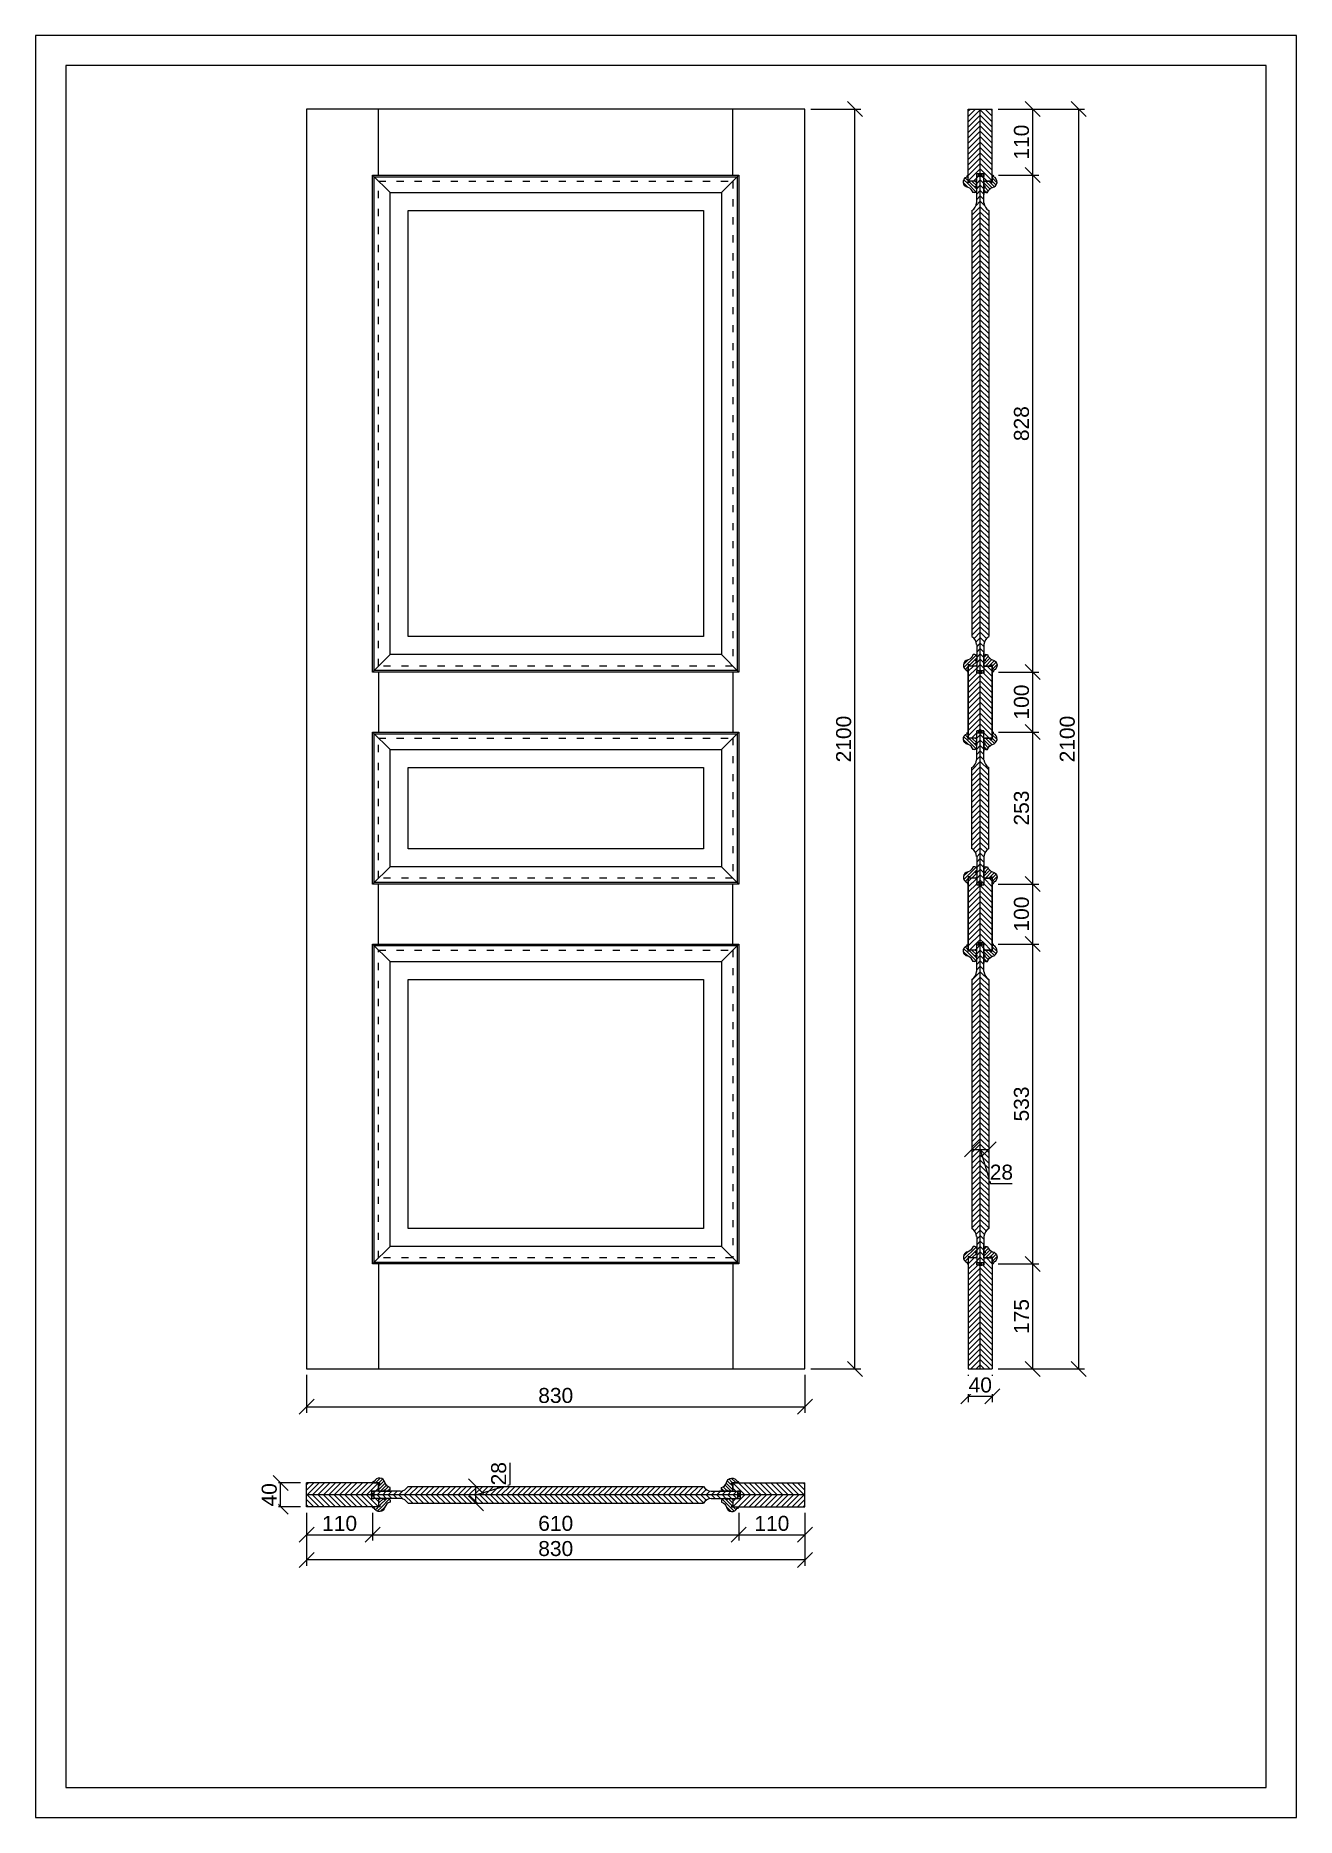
# Model space of a CAD drawing. Header units: millimetres. Extents: x 2326 to 4426, y 431 to 3401.
import ezdxf

# ---------------------------------------------------------------- set-up
doc = ezdxf.new("R2010")
doc.units = ezdxf.units.MM
doc.linetypes.add('ACAD_ISO03W100', pattern=[30, 12, -18])
for name, color, linetype, lineweight in [('图框', 7, 'Continuous', 13), ('填充', 8, 'Continuous', 5), ('标准家私', 4, 'Continuous', 20), ('标注', 2, 'Continuous', 9)]:
    doc.layers.add(name, color=color, linetype=linetype, lineweight=lineweight)
doc.styles.get("Standard").update_dxf_attribs({"font": 'arial.ttf'})
pattern_1 = [(45, (2777.82, 940.662), (-4.49013, 4.49013), [])]
pattern_2 = [(45, (13903.4305, 3490.8285), (-2.80633, 2.80633), [])]
pattern_3 = [(135, (-7517.79, 3490.8285), (2.80633, 2.80633), [])]
pattern_4 = [(315, (2777.82, 996.572), (-4.49013, -4.49013), [])]
pattern_5 = [(315, (3872.153, 3278.3954), (4.490128, 4.490128), [])]
pattern_6 = [(315, (6422.236, -7847.215), (2.80633, 2.80633), [])]
pattern_7 = [(45, (6422.236, 13355.6723), (2.80633, -2.80633), [])]
pattern_8 = [(45, (6422.236, 13002.339), (2.80633, -2.80633), [])]
pattern_9 = [(315, (6422.236, -8775.548), (2.80633, 2.80633), [])]
pattern_10 = [(315, (6422.236, -9128.8815), (2.80633, 2.80633), [])]
pattern_11 = [(45, (6422.236, 12369.0057), (2.80633, -2.80633), [])]
pattern_12 = [(225, (3927.896, 3278.3954), (-4.490128, 4.490128), [])]

# ---------------------------------------------------------------- blocks, each defined once
blk = doc.blocks.new('_Oblique')
at = {"color": 0, "linetype": 'ByBlock', "lineweight": -2}
blk.add_line((-0.5, -0.5), (0.5, 0.5), dxfattribs=at)

msp = doc.modelspace()

# ---------------------------------------------------------------- hatches: boundary and pattern name
at = {"layer": '填充'}
h = msp.add_hatch(dxfattribs=at)
h.set_pattern_fill('ANSI31', color=0, scale=2, angle=-90, style=0)
h.set_pattern_definition(pattern_12)
h.paths.add_polyline_path([(3880, 3158.4), (3880, 3278.4), (3900, 3278.4), (3900, 3170.4), (3897.5, 3170.4), (3894, 3170.4), (3894, 3158.4)])
h = msp.add_hatch(dxfattribs=at)
h.set_pattern_fill('ANSI31', color=0, scale=2, angle=-90, style=0)
h.set_pattern_definition(pattern_5)
h.paths.add_polyline_path([(3920, 3278.4), (3900, 3278.4), (3900, 3170.4), (3902.5, 3170.4), (3906, 3170.4), (3906, 3158.4), (3920, 3158.4)])
h = msp.add_hatch(dxfattribs=at)
h.set_pattern_fill('ANSI31', color=0, scale=1.25, angle=-90, style=0)
h.set_pattern_definition(pattern_6)
edge = h.paths.add_edge_path()
edge.add_line((3882, 3156.4), (3882, 3158.4))
edge.add_line((3882, 3158.4), (3892, 3158.4))
edge.add_line((3892, 3158.4), (3892, 3147.8))
edge.add_line((3892, 3147.8), (3894, 3147.8))
edge.add_line((3894, 3147.8), (3894, 3142.4))
edge.add_arc((3891, 3142.4), 3, -90, 0, ccw=False)
edge.add_line((3891, 3139.4), (3887.9, 3139.4))
edge.add_arc((3876.2, 3136.3), 12.1, 14.7506, 73.4089)
edge.add_arc((3881.4, 3157.1), 9.33, 111.5599, 259.2156, ccw=False)
edge.add_line((3877.9, 3165.8), (3877.9, 3167.1))
edge.add_arc((3879.6, 3166.6), 1.8, 96.6772, 162.9321, ccw=False)
edge.add_line((3879.4, 3168.4), (3880, 3168.4))
edge.add_line((3880, 3168.4), (3880, 3156.4))
edge.add_line((3880, 3156.4), (3882, 3156.4))
h.paths.add_polyline_path([(3894, 3149.8), (3892, 3149.8), (3892, 3158.4), (3894, 3158.4)])
h = msp.add_hatch(dxfattribs=at)
h.set_pattern_fill('ANSI31', color=0, scale=2, angle=-90, style=0)
h.set_pattern_definition(pattern_12)
h.paths.add_polyline_path([(3886, 2399.1), (3886, 3109.4, 0.244963), (3894, 3122.4), (3894, 3166.4), (3900, 3166.4), (3900, 2342.1), (3897.5, 2342.1), (3894, 2342.1), (3894, 2386.1, 0.244963)])
h = msp.add_hatch(dxfattribs=at)
h.set_pattern_fill('ANSI31', color=0, scale=2, angle=-90, style=0)
h.set_pattern_definition(pattern_5)
h.paths.add_polyline_path([(3900, 2342.1), (3902.5, 2342.1), (3906, 2342.1), (3906, 2386.1, -0.244963), (3914, 2399.1), (3914, 3109.4, -0.244963), (3906, 3122.4), (3906, 3166.4), (3900, 3166.4)])
h = msp.add_hatch(dxfattribs=at)
h.set_pattern_fill('ANSI31', color=0, scale=1.25, angle=-90, style=0)
h.set_pattern_definition(pattern_6)
edge = h.paths.add_edge_path()
edge.add_line((3918, 3156.4), (3918, 3158.4))
edge.add_line((3918, 3158.4), (3908, 3158.4))
edge.add_line((3908, 3158.4), (3908, 3147.8))
edge.add_line((3908, 3147.8), (3906, 3147.8))
edge.add_line((3906, 3147.8), (3906, 3142.4))
edge.add_arc((3909, 3142.4), 3, 180, 270)
edge.add_line((3909, 3139.4), (3912.2, 3139.4))
edge.add_arc((3923.9, 3136.3), 12.1, 106.5911, 165.2494, ccw=False)
edge.add_arc((3918.7, 3157.1), 9.33, -79.2156, 68.4401)
edge.add_line((3922.1, 3165.8), (3922.1, 3167.1))
edge.add_arc((3920.4, 3166.6), 1.8, 17.0679, 83.3228)
edge.add_line((3920.6, 3168.4), (3920, 3168.4))
edge.add_line((3920, 3168.4), (3920, 3156.4))
edge.add_line((3920, 3156.4), (3918, 3156.4))
h.paths.add_polyline_path([(3906, 3149.8), (3908, 3149.8), (3908, 3158.4), (3906, 3158.4)])
h = msp.add_hatch(dxfattribs=at)
h.set_pattern_fill('ANSI31', color=0, scale=1.25, angle=-90, style=0)
h.set_pattern_definition(pattern_7)
edge = h.paths.add_edge_path()
edge.add_line((3882, 2352.1), (3882, 2350.1))
edge.add_line((3882, 2350.1), (3892, 2350.1))
edge.add_line((3892, 2350.1), (3892, 2360.6))
edge.add_line((3892, 2360.6), (3894, 2360.6))
edge.add_line((3894, 2360.6), (3894, 2366.1))
edge.add_arc((3891, 2366.1), 3, 360, 450)
edge.add_line((3891, 2369.1), (3887.9, 2369.1))
edge.add_arc((3876.2, 2372.1), 12.1, 286.5911, 345.2494, ccw=False)
edge.add_arc((3881.4, 2351.4), 9.33, 100.7844, 248.4401)
edge.add_line((3877.9, 2342.7), (3877.9, 2341.3))
edge.add_arc((3879.6, 2341.8), 1.8, 197.0679, 263.3228)
edge.add_line((3879.4, 2340.1), (3880, 2340.1))
edge.add_line((3880, 2340.1), (3880, 2352.1))
edge.add_line((3880, 2352.1), (3882, 2352.1))
h.paths.add_polyline_path([(3894, 2358.6), (3892, 2358.6), (3892, 2350.1), (3894, 2350.1)])
h = msp.add_hatch(dxfattribs=at)
h.set_pattern_fill('ANSI31', color=0, scale=2, angle=-90, style=0)
h.set_pattern_definition(pattern_12)
h.paths.add_polyline_path([(3880, 2230.1), (3880, 2350.1), (3894, 2350.1), (3894, 2338.1), (3900, 2338.1), (3900, 2242.1), (3897.5, 2242.1), (3894, 2242.1), (3894, 2238.1), (3894, 2230.1)])
h = msp.add_hatch(dxfattribs=at)
h.set_pattern_fill('ANSI31', color=0, scale=2, angle=-90, style=0)
h.set_pattern_definition(pattern_5)
h.paths.add_polyline_path([(3920, 2350.1), (3906, 2350.1), (3906, 2338.1), (3900, 2338.1), (3900, 2242.1), (3902.5, 2242.1), (3906, 2242.1), (3906, 2238.1), (3906, 2230.1), (3920, 2230.1)])
h = msp.add_hatch(dxfattribs=at)
h.set_pattern_fill('ANSI31', color=0, scale=1.25, angle=-90, style=0)
h.set_pattern_definition(pattern_7)
edge = h.paths.add_edge_path()
edge.add_line((3918, 2352.1), (3918, 2350.1))
edge.add_line((3918, 2350.1), (3908, 2350.1))
edge.add_line((3908, 2350.1), (3908, 2360.6))
edge.add_line((3908, 2360.6), (3906, 2360.6))
edge.add_line((3906, 2360.6), (3906, 2366.1))
edge.add_arc((3909, 2366.1), 3, 90, 180, ccw=False)
edge.add_line((3909, 2369.1), (3912.2, 2369.1))
edge.add_arc((3923.9, 2372.1), 12.1, 194.7506, 253.4089)
edge.add_arc((3918.7, 2351.4), 9.33, 291.5599, 439.2156, ccw=False)
edge.add_line((3922.1, 2342.7), (3922.1, 2341.3))
edge.add_arc((3920.4, 2341.8), 1.8, 276.6772, 342.9321, ccw=False)
edge.add_line((3920.6, 2340.1), (3920, 2340.1))
edge.add_line((3920, 2340.1), (3920, 2352.1))
edge.add_line((3920, 2352.1), (3918, 2352.1))
h.paths.add_polyline_path([(3906, 2358.6), (3908, 2358.6), (3908, 2350.1), (3906, 2350.1)])
h = msp.add_hatch(dxfattribs=at)
h.set_pattern_fill('ANSI31', color=0, scale=1.25, angle=-90, style=0)
h.set_pattern_definition(pattern_9)
edge = h.paths.add_edge_path()
edge.add_line((3882, 2228.1), (3882, 2230.1))
edge.add_line((3882, 2230.1), (3892, 2230.1))
edge.add_line((3892, 2230.1), (3892, 2219.5))
edge.add_line((3892, 2219.5), (3894, 2219.5))
edge.add_line((3894, 2219.5), (3894, 2214.1))
edge.add_arc((3891, 2214.1), 3, -90, 0, ccw=False)
edge.add_line((3891, 2211.1), (3887.9, 2211.1))
edge.add_arc((3876.2, 2208), 12.1, 14.7506, 73.4089)
edge.add_arc((3881.4, 2228.8), 9.33, 111.5599, 259.2156, ccw=False)
edge.add_line((3877.9, 2237.4), (3877.9, 2238.8))
edge.add_arc((3879.6, 2238.3), 1.8, 96.6772, 162.9321, ccw=False)
edge.add_line((3879.4, 2240.1), (3880, 2240.1))
edge.add_line((3880, 2240.1), (3880, 2228.1))
edge.add_line((3880, 2228.1), (3882, 2228.1))
h.paths.add_polyline_path([(3894, 2221.5), (3892, 2221.5), (3892, 2230.1), (3894, 2230.1)])
h = msp.add_hatch(dxfattribs=at)
h.set_pattern_fill('ANSI31', color=0, scale=2, angle=-90, style=0)
h.set_pattern_definition(pattern_12)
h.paths.add_polyline_path([(3894, 2032.7, 0.244963), (3886, 2045.7), (3886, 2181.1, 0.244963), (3894, 2194.1), (3894, 2238.1), (3900, 2238.1), (3900, 1988.7), (3897.5, 1988.7), (3894, 1988.7)])
h = msp.add_hatch(dxfattribs=at)
h.set_pattern_fill('ANSI31', color=0, scale=2, angle=-90, style=0)
h.set_pattern_definition(pattern_5)
h.paths.add_polyline_path([(3900, 1988.7), (3902.5, 1988.7), (3906, 1988.7), (3906, 2032.7, -0.244963), (3914, 2045.7), (3914, 2181.1, -0.244963), (3906, 2194.1), (3906, 2238.1), (3900, 2238.1)])
h = msp.add_hatch(dxfattribs=at)
h.set_pattern_fill('ANSI31', color=0, scale=1.25, angle=-90, style=0)
h.set_pattern_definition(pattern_9)
edge = h.paths.add_edge_path()
edge.add_line((3918, 2228.1), (3918, 2230.1))
edge.add_line((3918, 2230.1), (3908, 2230.1))
edge.add_line((3908, 2230.1), (3908, 2219.5))
edge.add_line((3908, 2219.5), (3906, 2219.5))
edge.add_line((3906, 2219.5), (3906, 2214.1))
edge.add_arc((3909, 2214.1), 3, 180, 270)
edge.add_line((3909, 2211.1), (3912.2, 2211.1))
edge.add_arc((3923.9, 2208), 12.1, 106.5911, 165.2494, ccw=False)
edge.add_arc((3918.7, 2228.8), 9.33, -79.2156, 68.4401)
edge.add_line((3922.1, 2237.4), (3922.1, 2238.8))
edge.add_arc((3920.4, 2238.3), 1.8, 17.0679, 83.3228)
edge.add_line((3920.6, 2240.1), (3920, 2240.1))
edge.add_line((3920, 2240.1), (3920, 2228.1))
edge.add_line((3920, 2228.1), (3918, 2228.1))
h.paths.add_polyline_path([(3906, 2221.5), (3908, 2221.5), (3908, 2230.1), (3906, 2230.1)])
h = msp.add_hatch(dxfattribs=at)
h.set_pattern_fill('ANSI31', color=0, scale=1.25, angle=-90, style=0)
h.set_pattern_definition(pattern_8)
edge = h.paths.add_edge_path()
edge.add_line((3882, 1998.7), (3882, 1996.7))
edge.add_line((3882, 1996.7), (3892, 1996.7))
edge.add_line((3892, 1996.7), (3892, 2007.3))
edge.add_line((3892, 2007.3), (3894, 2007.3))
edge.add_line((3894, 2007.3), (3894, 2012.7))
edge.add_arc((3891, 2012.7), 3, 360, 450)
edge.add_line((3891, 2015.7), (3887.9, 2015.7))
edge.add_arc((3876.2, 2018.8), 12.1, 286.5911, 345.2494, ccw=False)
edge.add_arc((3881.4, 1998), 9.33, 100.7844, 248.4401)
edge.add_line((3877.9, 1989.4), (3877.9, 1988))
edge.add_arc((3879.6, 1988.5), 1.8, 197.0679, 263.3228)
edge.add_line((3879.4, 1986.7), (3880, 1986.7))
edge.add_line((3880, 1986.7), (3880, 1998.7))
edge.add_line((3880, 1998.7), (3882, 1998.7))
h.paths.add_polyline_path([(3894, 2005.3), (3892, 2005.3), (3892, 1996.7), (3894, 1996.7)])
h = msp.add_hatch(dxfattribs=at)
h.set_pattern_fill('ANSI31', color=0, scale=2, angle=-90, style=0)
h.set_pattern_definition(pattern_12)
h.paths.add_polyline_path([(3880, 1876.7), (3880, 1996.7), (3894, 1996.7), (3894, 1984.7), (3900, 1984.7), (3900, 1888.7), (3897.5, 1888.7), (3894, 1888.7), (3894, 1884.7), (3894, 1876.7)])
h = msp.add_hatch(dxfattribs=at)
h.set_pattern_fill('ANSI31', color=0, scale=2, angle=-90, style=0)
h.set_pattern_definition(pattern_5)
h.paths.add_polyline_path([(3920, 1996.7), (3906, 1996.7), (3906, 1984.7), (3900, 1984.7), (3900, 1888.7), (3902.5, 1888.7), (3906, 1888.7), (3906, 1884.7), (3906, 1876.7), (3920, 1876.7)])
h = msp.add_hatch(dxfattribs=at)
h.set_pattern_fill('ANSI31', color=0, scale=1.25, angle=-90, style=0)
h.set_pattern_definition(pattern_8)
edge = h.paths.add_edge_path()
edge.add_line((3918, 1998.7), (3918, 1996.7))
edge.add_line((3918, 1996.7), (3908, 1996.7))
edge.add_line((3908, 1996.7), (3908, 2007.3))
edge.add_line((3908, 2007.3), (3906, 2007.3))
edge.add_line((3906, 2007.3), (3906, 2012.7))
edge.add_arc((3909, 2012.7), 3, 90, 180, ccw=False)
edge.add_line((3909, 2015.7), (3912.2, 2015.7))
edge.add_arc((3923.9, 2018.8), 12.1, 194.7506, 253.4089)
edge.add_arc((3918.7, 1998), 9.33, 291.5599, 439.2156, ccw=False)
edge.add_line((3922.1, 1989.4), (3922.1, 1988))
edge.add_arc((3920.4, 1988.5), 1.8, 276.6772, 342.9321, ccw=False)
edge.add_line((3920.6, 1986.7), (3920, 1986.7))
edge.add_line((3920, 1986.7), (3920, 1998.7))
edge.add_line((3920, 1998.7), (3918, 1998.7))
h.paths.add_polyline_path([(3906, 2005.3), (3908, 2005.3), (3908, 1996.7), (3906, 1996.7)])
h = msp.add_hatch(dxfattribs=at)
h.set_pattern_fill('ANSI31', color=0, scale=1.25, angle=-90, style=0)
h.set_pattern_definition(pattern_10)
edge = h.paths.add_edge_path()
edge.add_line((3882, 1874.7), (3882, 1876.7))
edge.add_line((3882, 1876.7), (3892, 1876.7))
edge.add_line((3892, 1876.7), (3892, 1866.1))
edge.add_line((3892, 1866.1), (3894, 1866.1))
edge.add_line((3894, 1866.1), (3894, 1860.7))
edge.add_arc((3891, 1860.7), 3, -90, 0, ccw=False)
edge.add_line((3891, 1857.7), (3887.9, 1857.7))
edge.add_arc((3876.2, 1854.6), 12.1, 14.7506, 73.4089)
edge.add_arc((3881.4, 1875.4), 9.33, 111.5599, 259.2156, ccw=False)
edge.add_line((3877.9, 1884.1), (3877.9, 1885.5))
edge.add_arc((3879.6, 1884.9), 1.8, 96.6772, 162.9321, ccw=False)
edge.add_line((3879.4, 1886.7), (3880, 1886.7))
edge.add_line((3880, 1886.7), (3880, 1874.7))
edge.add_line((3880, 1874.7), (3882, 1874.7))
h.paths.add_polyline_path([(3894, 1868.1), (3892, 1868.1), (3892, 1876.7), (3894, 1876.7)])
h = msp.add_hatch(dxfattribs=at)
h.set_pattern_fill('ANSI31', color=0, scale=1.25, angle=-90, style=0)
h.set_pattern_definition(pattern_10)
edge = h.paths.add_edge_path()
edge.add_line((3918, 1874.7), (3918, 1876.7))
edge.add_line((3918, 1876.7), (3908, 1876.7))
edge.add_line((3908, 1876.7), (3908, 1866.1))
edge.add_line((3908, 1866.1), (3906, 1866.1))
edge.add_line((3906, 1866.1), (3906, 1860.7))
edge.add_arc((3909, 1860.7), 3, 180, 270)
edge.add_line((3909, 1857.7), (3912.2, 1857.7))
edge.add_arc((3923.9, 1854.6), 12.1, 106.5911, 165.2494, ccw=False)
edge.add_arc((3918.7, 1875.4), 9.33, -79.2156, 68.4401)
edge.add_line((3922.1, 1884.1), (3922.1, 1885.5))
edge.add_arc((3920.4, 1884.9), 1.8, 17.0679, 83.3228)
edge.add_line((3920.6, 1886.7), (3920, 1886.7))
edge.add_line((3920, 1886.7), (3920, 1874.7))
edge.add_line((3920, 1874.7), (3918, 1874.7))
h.paths.add_polyline_path([(3906, 1868.1), (3908, 1868.1), (3908, 1876.7), (3906, 1876.7)])
h = msp.add_hatch(dxfattribs=at)
h.set_pattern_fill('ANSI31', color=0, scale=1.25, angle=-90, style=0)
h.set_pattern_definition(pattern_11)
edge = h.paths.add_edge_path()
edge.add_line((3882, 1365.4), (3882, 1363.4))
edge.add_line((3882, 1363.4), (3892, 1363.4))
edge.add_line((3892, 1363.4), (3892, 1374))
edge.add_line((3892, 1374), (3894, 1374))
edge.add_line((3894, 1374), (3894, 1379.4))
edge.add_arc((3891, 1379.4), 3, 360, 450)
edge.add_line((3891, 1382.4), (3887.9, 1382.4))
edge.add_arc((3876.2, 1385.5), 12.1, 286.5911, 345.2494, ccw=False)
edge.add_arc((3881.4, 1364.7), 9.33, 100.7844, 248.4401)
edge.add_line((3877.9, 1356), (3877.9, 1354.7))
edge.add_arc((3879.6, 1355.2), 1.8, 197.0679, 263.3228)
edge.add_line((3879.4, 1353.4), (3880, 1353.4))
edge.add_line((3880, 1353.4), (3880, 1365.4))
edge.add_line((3880, 1365.4), (3882, 1365.4))
h.paths.add_polyline_path([(3894, 1372), (3892, 1372), (3892, 1363.4), (3894, 1363.4)])
h = msp.add_hatch(dxfattribs=at)
h.set_pattern_fill('ANSI31', color=0, scale=1.25, angle=-90, style=0)
h.set_pattern_definition(pattern_11)
edge = h.paths.add_edge_path()
edge.add_line((3918, 1365.4), (3918, 1363.4))
edge.add_line((3918, 1363.4), (3908, 1363.4))
edge.add_line((3908, 1363.4), (3908, 1374))
edge.add_line((3908, 1374), (3906, 1374))
edge.add_line((3906, 1374), (3906, 1379.4))
edge.add_arc((3909, 1379.4), 3, 90, 180, ccw=False)
edge.add_line((3909, 1382.4), (3912.2, 1382.4))
edge.add_arc((3923.9, 1385.5), 12.1, 194.7506, 253.4089)
edge.add_arc((3918.7, 1364.7), 9.33, 291.5599, 439.2156, ccw=False)
edge.add_line((3922.1, 1356), (3922.1, 1354.7))
edge.add_arc((3920.4, 1355.2), 1.8, 276.6772, 342.9321, ccw=False)
edge.add_line((3920.6, 1353.4), (3920, 1353.4))
edge.add_line((3920, 1353.4), (3920, 1365.4))
edge.add_line((3920, 1365.4), (3918, 1365.4))
h.paths.add_polyline_path([(3906, 1372), (3908, 1372), (3908, 1363.4), (3906, 1363.4)])
h = msp.add_hatch(dxfattribs=at)
h.set_pattern_fill('ANSI31', color=0, scale=2, style=0)
h.set_pattern_definition(pattern_1)
h.paths.add_polyline_path([(2885.8, 968.6), (2885.8, 971.1), (2885.8, 974.6), (2897.8, 974.6), (2897.8, 988.6), (2777.8, 988.6), (2777.8, 968.6)])
h = msp.add_hatch(dxfattribs=at)
h.set_pattern_fill('ANSI31', color=0, scale=1.25, style=0)
h.set_pattern_definition(pattern_2)
edge = h.paths.add_edge_path()
edge.add_line((2899.8, 986.6), (2897.8, 986.6))
edge.add_line((2897.8, 986.6), (2897.8, 976.6))
edge.add_line((2897.8, 976.6), (2908.4, 976.6))
edge.add_line((2908.4, 976.6), (2908.4, 974.6))
edge.add_line((2908.4, 974.6), (2913.8, 974.6))
edge.add_arc((2913.8, 977.6), 3, 270, 360)
edge.add_line((2916.8, 977.6), (2916.8, 980.8))
edge.add_arc((2919.9, 992.5), 12.1, 196.5911, 255.2494, ccw=False)
edge.add_arc((2899.1, 987.3), 9.33, 10.7844, 158.4401)
edge.add_line((2890.5, 990.7), (2889.1, 990.7))
edge.add_arc((2889.6, 989), 1.8, 107.0679, 173.3228)
edge.add_line((2887.8, 989.2), (2887.8, 988.6))
edge.add_line((2887.8, 988.6), (2899.8, 988.6))
edge.add_line((2899.8, 988.6), (2899.8, 986.6))
h.paths.add_polyline_path([(2906.4, 974.6), (2906.4, 976.6), (2897.8, 976.6), (2897.8, 974.6)])
h = msp.add_hatch(dxfattribs=at)
h.set_pattern_fill('ANSI31', color=0, scale=1.25, style=0)
h.set_pattern_definition(pattern_3)
edge = h.paths.add_edge_path()
edge.add_line((3485.8, 986.6), (3487.8, 986.6))
edge.add_line((3487.8, 986.6), (3487.8, 976.6))
edge.add_line((3487.8, 976.6), (3477.2, 976.6))
edge.add_line((3477.2, 976.6), (3477.2, 974.6))
edge.add_line((3477.2, 974.6), (3471.8, 974.6))
edge.add_arc((3471.8, 977.6), 3, 180, 270, ccw=False)
edge.add_line((3468.8, 977.6), (3468.8, 980.8))
edge.add_arc((3465.7, 992.5), 12.1, 284.7506, 343.4089)
edge.add_arc((3486.5, 987.3), 9.33, 381.5599, 529.2156, ccw=False)
edge.add_line((3495.2, 990.7), (3496.6, 990.7))
edge.add_arc((3496, 989), 1.8, 366.6772, 432.9321, ccw=False)
edge.add_line((3497.8, 989.2), (3497.8, 988.6))
edge.add_line((3497.8, 988.6), (3485.8, 988.6))
edge.add_line((3485.8, 988.6), (3485.8, 986.6))
h.paths.add_polyline_path([(3479.2, 974.6), (3479.2, 976.6), (3487.8, 976.6), (3487.8, 974.6)])
h = msp.add_hatch(dxfattribs=at)
h.set_pattern_fill('ANSI31', color=0, scale=2, style=0)
h.set_pattern_definition([(135, (3607.82, 940.662), (4.49013, 4.49013), [])])
h.paths.add_polyline_path([(3487.8, 988.6), (3607.8, 988.6), (3607.8, 968.6), (3499.8, 968.6), (3499.8, 971.1), (3499.8, 974.6), (3487.8, 974.6)])
h = msp.add_hatch(dxfattribs=at)
h.set_pattern_fill('ANSI31', color=0, scale=1.25, style=0)
h.set_pattern_definition(pattern_2)
edge = h.paths.add_edge_path()
edge.add_line((2899.8, 950.6), (2897.8, 950.6))
edge.add_line((2897.8, 950.6), (2897.8, 960.6))
edge.add_line((2897.8, 960.6), (2908.4, 960.6))
edge.add_line((2908.4, 960.6), (2908.4, 962.6))
edge.add_line((2908.4, 962.6), (2913.8, 962.6))
edge.add_arc((2913.8, 959.6), 3, 0, 90, ccw=False)
edge.add_line((2916.8, 959.6), (2916.8, 956.5))
edge.add_arc((2919.9, 944.7), 12.1, 104.7506, 163.4089)
edge.add_arc((2899.1, 949.9), 9.33, 201.5599, 349.2156, ccw=False)
edge.add_line((2890.5, 946.5), (2889.1, 946.5))
edge.add_arc((2889.6, 948.2), 1.8, 186.6772, 252.9321, ccw=False)
edge.add_line((2887.8, 948), (2887.8, 948.6))
edge.add_line((2887.8, 948.6), (2899.8, 948.6))
edge.add_line((2899.8, 948.6), (2899.8, 950.6))
h.paths.add_polyline_path([(2906.4, 962.6), (2906.4, 960.6), (2897.8, 960.6), (2897.8, 962.6)])
h = msp.add_hatch(dxfattribs=at)
h.set_pattern_fill('ANSI31', color=0, scale=1.25, style=0)
h.set_pattern_definition(pattern_3)
edge = h.paths.add_edge_path()
edge.add_line((3485.8, 950.6), (3487.8, 950.6))
edge.add_line((3487.8, 950.6), (3487.8, 960.6))
edge.add_line((3487.8, 960.6), (3477.2, 960.6))
edge.add_line((3477.2, 960.6), (3477.2, 962.6))
edge.add_line((3477.2, 962.6), (3471.8, 962.6))
edge.add_arc((3471.8, 959.6), 3, 450, 540)
edge.add_line((3468.8, 959.6), (3468.8, 956.5))
edge.add_arc((3465.7, 944.7), 12.1, 376.5911, 435.2494, ccw=False)
edge.add_arc((3486.5, 949.9), 9.33, 190.7844, 338.4401)
edge.add_line((3495.2, 946.5), (3496.6, 946.5))
edge.add_arc((3496, 948.2), 1.8, 287.0679, 353.3228)
edge.add_line((3497.8, 948), (3497.8, 948.6))
edge.add_line((3497.8, 948.6), (3485.8, 948.6))
edge.add_line((3485.8, 948.6), (3485.8, 950.6))
h.paths.add_polyline_path([(3479.2, 962.6), (3479.2, 960.6), (3487.8, 960.6), (3487.8, 962.6)])
at = {"layer": '标准家私'}
for points in [[(3902.5, 3166.4), (3902.5, 3170.4), (3897.5, 3170.4), (3897.5, 3166.4)], [(3902.5, 2342.1), (3902.5, 2338.1), (3897.5, 2338.1), (3897.5, 2342.1)], [(3902.5, 2238.1), (3902.5, 2242.1), (3897.5, 2242.1), (3897.5, 2238.1)], [(3902.5, 1988.7), (3902.5, 1984.7), (3897.5, 1984.7), (3897.5, 1988.7)], [(3902.5, 1884.7), (3902.5, 1888.7), (3897.5, 1888.7), (3897.5, 1884.7)], [(3902.5, 1355.4), (3902.5, 1351.4), (3897.5, 1351.4), (3897.5, 1355.4)], [(2889.8, 971.1), (2885.8, 971.1), (2885.8, 966.1), (2889.8, 966.1)], [(3495.8, 971.1), (3499.8, 971.1), (3499.8, 966.1), (3495.8, 966.1)]]:
    msp.add_hatch(color=0, dxfattribs=at).paths.add_polyline_path(points)

# ---------------------------------------------------------------- linework, layer by layer
at = {"layer": '填充', "color": 0}
for p, q in [((2897.8, 3168.4), (2897.8, 3278.4)), ((3487.8, 3168.4), (3487.8, 3278.4)), ((2916.8, 3139.4), (2887.8, 3168.4)), ((2890.5, 3165.8), (3495.2, 3165.8)), ((2890.5, 2342.7), (2890.5, 3165.8)), ((3468.8, 3139.4), (3497.8, 3168.4)), ((3495.2, 3165.8), (3495.2, 2342.7)), ((2916.8, 2369.1), (2887.8, 2340.1)), ((3468.8, 2369.1), (3497.8, 2340.1)), ((3495.2, 2342.7), (2890.5, 2342.7)), ((2897.8, 2340.1), (2897.8, 2240.1)), ((3487.8, 2340.1), (3487.8, 2240.1)), ((2916.8, 2211.1), (2887.8, 2240.1)), ((2890.5, 2237.4), (3495.2, 2237.4)), ((2890.5, 1989.4), (2890.5, 2237.4)), ((3468.8, 2211.1), (3497.8, 2240.1)), ((3495.2, 2237.4), (3495.2, 1989.4)), ((2916.8, 2015.7), (2887.8, 1986.7)), ((3468.8, 2015.7), (3497.8, 1986.7)), ((3495.2, 1989.4), (2890.5, 1989.4)), ((2897.8, 1886.7), (2897.8, 1986.7)), ((3487.8, 1886.7), (3487.8, 1986.7)), ((2916.8, 1857.7), (2887.8, 1886.7)), ((2890.5, 1884.1), (3495.2, 1884.1)), ((2890.5, 1356), (2890.5, 1884.1)), ((3468.8, 1857.7), (3497.8, 1886.7)), ((3495.2, 1884.1), (3495.2, 1356)), ((2916.8, 1382.4), (2887.8, 1353.4)), ((3468.8, 1382.4), (3497.8, 1353.4)), ((3495.2, 1356), (2890.5, 1356)), ((2897.8, 1353.4), (2897.8, 1178.4)), ((3487.8, 1353.4), (3487.8, 1178.4))]:
    msp.add_line(p, q, dxfattribs=at)
at = {"layer": '标准家私', "color": 0}
for p, q in [((3607.8, 3278.4), (2777.8, 3278.4)), ((2777.8, 3278.4), (2777.8, 1178.4)), ((3607.8, 1178.4), (3607.8, 3278.4)), ((3880, 3158.4), (3880, 3278.4)), ((3880, 3278.4), (3920, 3278.4)), ((3900, 3170.4), (3900, 3278.4)), ((3920, 3158.4), (3920, 3278.4)), ((2887.8, 3168.4), (3497.8, 3168.4)), ((2887.8, 2340.1), (2887.8, 3168.4)), ((3497.8, 3168.4), (3497.8, 2340.1)), ((3894, 3158.4), (3880, 3158.4)), ((3894, 3122.4), (3894, 3170.4)), ((3906, 3170.4), (3894, 3170.4)), ((3894, 3169.9), (3894, 3166.4)), ((3906, 3166.4), (3894, 3166.4)), ((3900, 2342.1), (3900, 3166.4)), ((3906, 3122.4), (3906, 3170.4)), ((3906, 3169.9), (3906, 3166.4)), ((3918, 3158.4), (3906, 3158.4)), ((3920, 3158.4), (3906, 3158.4)), ((3920, 3158.4), (3906, 3158.4)), ((3906, 3158.4), (3906, 3136.4)), ((3920, 3158.4), (3906, 3158.4)), ((3906, 3158.4), (3906, 3155)), ((3918, 3158.4), (3906, 3158.4)), ((3906, 3158.4), (3920, 3158.4)), ((3906, 3152), (3906, 3140.4)), ((3920, 3158.4), (3908.5, 3158.4)), ((3920, 3158.4), (3908.5, 3158.4)), ((3920, 3158.4), (3908.5, 3158.4)), ((3908.5, 3158.4), (3920, 3158.4)), ((3920, 3168.4), (3920, 3158.4)), ((3920, 3168.4), (3920, 3158.4)), ((2916.8, 3139.4), (3468.8, 3139.4)), ((2916.8, 2369.1), (2916.8, 3139.4)), ((3468.8, 3139.4), (3468.8, 2369.1)), ((2946.8, 3109.4), (3438.8, 3109.4)), ((2946.8, 2399.1), (2946.8, 3109.4)), ((3438.8, 3109.4), (3438.8, 2399.1)), ((3886, 3109.4), (3886, 2399.1)), ((3914, 3109.4), (3914, 2399.1)), ((3438.8, 2399.1), (2946.8, 2399.1)), ((3894, 2386.1), (3894, 2338.1)), ((3906, 2386.1), (3906, 2338.1)), ((3468.8, 2369.1), (2916.8, 2369.1)), ((3894, 2350.1), (3880, 2350.1)), ((3880, 2350.1), (3880, 2230.1)), ((3880, 2230.1), (3880, 2350.1)), ((3906, 2350.1), (3906, 2372.1)), ((3906, 2356.5), (3906, 2368.1)), ((3906, 2350.1), (3906, 2353.5)), ((3918, 2350.1), (3906, 2350.1)), ((3920, 2350.1), (3906, 2350.1)), ((3920, 2350.1), (3906, 2350.1)), ((3920, 2350.1), (3906, 2350.1)), ((3918, 2350.1), (3906, 2350.1)), ((3906, 2350.1), (3920, 2350.1)), ((3920, 2350.1), (3908.5, 2350.1)), ((3920, 2350.1), (3908.5, 2350.1)), ((3920, 2350.1), (3908.5, 2350.1)), ((3908.5, 2350.1), (3920, 2350.1)), ((3920, 2340.1), (3920, 2350.1)), ((3920, 2340.1), (3920, 2350.1)), ((3920, 2350.1), (3920, 2230.1)), ((3920, 2230.1), (3920, 2350.1)), ((3497.8, 2340.1), (2887.8, 2340.1)), ((3906, 2342.1), (3894, 2342.1)), ((3894, 2338.6), (3894, 2342.1)), ((3906, 2338.1), (3894, 2338.1)), ((3900, 2242.1), (3900, 2338.1)), ((3906, 2338.6), (3906, 2342.1)), ((2887.8, 2240.1), (3497.8, 2240.1)), ((2887.8, 1986.7), (2887.8, 2240.1)), ((3497.8, 2240.1), (3497.8, 1986.7)), ((3894, 2230.1), (3880, 2230.1)), ((3894, 2194.1), (3894, 2242.1)), ((3906, 2242.1), (3894, 2242.1)), ((3894, 2241.6), (3894, 2238.1)), ((3906, 2238.1), (3894, 2238.1)), ((3900, 1988.7), (3900, 2238.1)), ((3906, 2194.1), (3906, 2242.1)), ((3906, 2241.6), (3906, 2238.1)), ((3918, 2230.1), (3906, 2230.1)), ((3920, 2230.1), (3906, 2230.1)), ((3920, 2230.1), (3906, 2230.1)), ((3906, 2230.1), (3906, 2208.1)), ((3920, 2230.1), (3906, 2230.1)), ((3906, 2230.1), (3906, 2226.7)), ((3918, 2230.1), (3906, 2230.1)), ((3906, 2230.1), (3920, 2230.1)), ((3920, 2230.1), (3908.5, 2230.1)), ((3920, 2230.1), (3908.5, 2230.1)), ((3920, 2230.1), (3908.5, 2230.1)), ((3908.5, 2230.1), (3920, 2230.1)), ((3920, 2240.1), (3920, 2230.1)), ((3920, 2240.1), (3920, 2230.1)), ((2916.8, 2211.1), (3468.8, 2211.1)), ((2916.8, 2015.7), (2916.8, 2211.1)), ((3468.8, 2211.1), (3468.8, 2015.7)), ((3906, 2223.7), (3906, 2212.1)), ((2946.8, 2181.1), (3438.8, 2181.1)), ((2946.8, 2045.7), (2946.8, 2181.1)), ((3438.8, 2181.1), (3438.8, 2045.7)), ((3886, 2045.7), (3886, 2181.1)), ((3914, 2045.7), (3914, 2181.1)), ((3438.8, 2045.7), (2946.8, 2045.7)), ((3894, 2032.7), (3894, 1984.7)), ((3906, 2032.7), (3906, 1984.7)), ((3468.8, 2015.7), (2916.8, 2015.7)), ((3894, 1996.7), (3880, 1996.7)), ((3880, 1996.7), (3880, 1876.7)), ((3880, 1876.7), (3880, 1996.7)), ((3906, 1996.7), (3906, 2018.7)), ((3906, 2003.1), (3906, 2014.7)), ((3906, 1996.7), (3906, 2000.1)), ((3918, 1996.7), (3906, 1996.7)), ((3920, 1996.7), (3906, 1996.7)), ((3920, 1996.7), (3906, 1996.7)), ((3920, 1996.7), (3906, 1996.7)), ((3918, 1996.7), (3906, 1996.7)), ((3906, 1996.7), (3920, 1996.7)), ((3920, 1996.7), (3908.5, 1996.7)), ((3920, 1996.7), (3908.5, 1996.7)), ((3920, 1996.7), (3908.5, 1996.7)), ((3908.5, 1996.7), (3920, 1996.7)), ((3920, 1986.7), (3920, 1996.7)), ((3920, 1986.7), (3920, 1996.7)), ((3920, 1996.7), (3920, 1876.7)), ((3920, 1876.7), (3920, 1996.7)), ((3497.8, 1986.7), (2887.8, 1986.7)), ((3906, 1988.7), (3894, 1988.7)), ((3894, 1985.2), (3894, 1988.7)), ((3906, 1984.7), (3894, 1984.7)), ((3900, 1888.7), (3900, 1984.7)), ((3906, 1985.2), (3906, 1988.7)), ((2887.8, 1886.7), (3497.8, 1886.7)), ((2887.8, 1353.4), (2887.8, 1886.7)), ((3497.8, 1886.7), (3497.8, 1353.4)), ((3894, 1876.7), (3880, 1876.7)), ((3894, 1840.7), (3894, 1888.7)), ((3906, 1888.7), (3894, 1888.7)), ((3894, 1888.2), (3894, 1884.7)), ((3906, 1884.7), (3894, 1884.7)), ((3906, 1840.7), (3906, 1888.7)), ((3906, 1888.2), (3906, 1884.7)), ((3918, 1876.7), (3906, 1876.7)), ((3920, 1876.7), (3906, 1876.7)), ((3920, 1876.7), (3906, 1876.7)), ((3906, 1876.7), (3906, 1854.7)), ((3920, 1876.7), (3906, 1876.7)), ((3906, 1876.7), (3906, 1873.3)), ((3918, 1876.7), (3906, 1876.7)), ((3906, 1876.7), (3920, 1876.7)), ((3920, 1876.7), (3908.5, 1876.7)), ((3920, 1876.7), (3908.5, 1876.7)), ((3920, 1876.7), (3908.5, 1876.7)), ((3908.5, 1876.7), (3920, 1876.7)), ((3920, 1886.7), (3920, 1876.7)), ((3920, 1886.7), (3920, 1876.7)), ((2916.8, 1857.7), (3468.8, 1857.7)), ((2916.8, 1382.4), (2916.8, 1857.7)), ((3468.8, 1857.7), (3468.8, 1382.4)), ((3906, 1870.3), (3906, 1858.7)), ((2946.8, 1827.7), (3438.8, 1827.7)), ((2946.8, 1412.4), (2946.8, 1827.7)), ((3438.8, 1827.7), (3438.8, 1412.4)), ((3886, 1827.7), (3886, 1412.4)), ((3438.8, 1412.4), (2946.8, 1412.4)), ((3894, 1399.4), (3894, 1351.4)), ((3906, 1399.4), (3906, 1351.4)), ((3468.8, 1382.4), (2916.8, 1382.4)), ((3906, 1363.4), (3906, 1385.4)), ((3906, 1369.8), (3906, 1381.4)), ((3906, 1363.4), (3906, 1366.8)), ((3497.8, 1353.4), (2887.8, 1353.4)), ((3894, 1363.4), (3880, 1363.4)), ((3906, 1355.4), (3894, 1355.4)), ((3894, 1351.9), (3894, 1355.4)), ((3906, 1351.4), (3894, 1351.4)), ((3918, 1363.4), (3906, 1363.4)), ((3920, 1363.4), (3906, 1363.4)), ((3920, 1363.4), (3906, 1363.4)), ((3920, 1363.4), (3906, 1363.4)), ((3918, 1363.4), (3906, 1363.4)), ((3906, 1363.4), (3920, 1363.4)), ((3906, 1351.9), (3906, 1355.4)), ((3920, 1363.4), (3908.5, 1363.4)), ((3920, 1363.4), (3908.5, 1363.4)), ((3920, 1363.4), (3908.5, 1363.4)), ((3908.5, 1363.4), (3920, 1363.4)), ((3920, 1353.4), (3920, 1363.4)), ((3920, 1353.4), (3920, 1363.4)), ((2777.8, 1178.4), (3607.8, 1178.4)), ((2897.8, 988.6), (2777.8, 988.6)), ((2777.8, 948.6), (2777.8, 988.6)), ((2887.8, 988.6), (2897.8, 988.6)), ((2887.8, 988.6), (2897.8, 988.6)), ((2897.8, 988.6), (2897.8, 974.6)), ((2897.8, 988.6), (2897.8, 974.6)), ((2897.8, 988.6), (2897.8, 974.6)), ((2897.8, 988.6), (2897.8, 977.1)), ((2897.8, 988.6), (2897.8, 977.1)), ((2897.8, 988.6), (2897.8, 977.1)), ((2897.8, 977.1), (2897.8, 988.6)), ((2897.8, 974.6), (2897.8, 988.6)), ((2897.8, 986.6), (2897.8, 974.6)), ((2897.8, 986.6), (2897.8, 974.6)), ((3487.8, 988.6), (3487.8, 974.6)), ((3487.8, 988.6), (3487.8, 974.6)), ((3487.8, 988.6), (3487.8, 974.6)), ((3487.8, 988.6), (3487.8, 977.1)), ((3487.8, 988.6), (3487.8, 977.1)), ((3487.8, 988.6), (3487.8, 977.1)), ((3487.8, 977.1), (3487.8, 988.6)), ((3497.8, 988.6), (3487.8, 988.6)), ((3497.8, 988.6), (3487.8, 988.6)), ((3487.8, 974.6), (3487.8, 988.6)), ((3487.8, 988.6), (3607.8, 988.6)), ((3487.8, 986.6), (3487.8, 974.6)), ((3487.8, 986.6), (3487.8, 974.6)), ((3607.8, 948.6), (3607.8, 988.6)), ((2885.8, 968.6), (2777.8, 968.6)), ((2933.8, 974.6), (2885.8, 974.6)), ((2885.8, 974.6), (2885.8, 962.6)), ((2933.8, 962.6), (2885.8, 962.6)), ((2886.3, 974.6), (2889.8, 974.6)), ((2886.3, 962.6), (2889.8, 962.6)), ((2889.8, 974.6), (2889.8, 962.6)), ((2897.8, 974.6), (2919.8, 974.6)), ((2897.8, 974.6), (2901.2, 974.6)), ((2897.8, 962.6), (2897.8, 948.6)), ((2904.2, 974.6), (2915.8, 974.6)), ((2946.8, 954.6), (3438.8, 954.6)), ((3451.8, 974.6), (3499.8, 974.6)), ((3451.8, 962.6), (3499.8, 962.6)), ((3487.8, 974.6), (3465.8, 974.6)), ((3481.4, 974.6), (3469.8, 974.6)), ((3487.8, 974.6), (3484.4, 974.6)), ((3487.8, 962.6), (3487.8, 948.6)), ((3495.8, 974.6), (3495.8, 962.6)), ((3499.3, 974.6), (3495.8, 974.6)), ((3499.3, 962.6), (3495.8, 962.6)), ((3499.8, 974.6), (3499.8, 962.6)), ((3607.8, 968.6), (3499.8, 968.6))]:
    msp.add_line(p, q, dxfattribs=at)
at = {"layer": '标准家私', "color": 0, "linetype": 'ACAD_ISO03W100'}
for p, q in [((2897.8, 3158.4), (3487.8, 3158.4)), ((2897.8, 2350.1), (2897.8, 3158.4)), ((3487.8, 3158.4), (3487.8, 2350.1)), ((3487.8, 2350.1), (2897.8, 2350.1)), ((2897.8, 2230.1), (3487.8, 2230.1)), ((2897.8, 1996.7), (2897.8, 2230.1)), ((3487.8, 2230.1), (3487.8, 1996.7)), ((3487.8, 1996.7), (2897.8, 1996.7)), ((2897.8, 1876.7), (3487.8, 1876.7)), ((2897.8, 1363.4), (2897.8, 1876.7)), ((3487.8, 1876.7), (3487.8, 1363.4)), ((3487.8, 1363.4), (2897.8, 1363.4))]:
    msp.add_line(p, q, dxfattribs=at)
at = {"layer": '标准家私', "color": 0}
for points in [[(3891, 3139.4), (3887.9, 3139.4, 0.261685), (3879.6, 3147.9, -0.751202), (3877.9, 3165.8), (3877.9, 3167.1, -0.297424), (3879.4, 3168.4), (3880, 3168.4)], [(3909, 3139.4), (3912.2, 3139.4, -0.261685), (3920.4, 3147.9, 0.751202), (3922.1, 3165.8), (3922.1, 3167.1, 0.297424), (3920.6, 3168.4), (3920, 3168.4)], [(3891, 2369.1), (3887.9, 2369.1, -0.261685), (3879.6, 2360.5, 0.751202), (3877.9, 2342.7), (3877.9, 2341.3, 0.297424), (3879.4, 2340.1), (3880, 2340.1)], [(3909, 2369.1), (3912.2, 2369.1, 0.261685), (3920.4, 2360.5, -0.751202), (3922.1, 2342.7), (3922.1, 2341.3, -0.297424), (3920.6, 2340.1), (3920, 2340.1)], [(3891, 2211.1), (3887.9, 2211.1, 0.261685), (3879.6, 2219.6, -0.751202), (3877.9, 2237.4), (3877.9, 2238.8, -0.297424), (3879.4, 2240.1), (3880, 2240.1)], [(3909, 2211.1), (3912.2, 2211.1, -0.261685), (3920.4, 2219.6, 0.751202), (3922.1, 2237.4), (3922.1, 2238.8, 0.297424), (3920.6, 2240.1), (3920, 2240.1)], [(3891, 2015.7), (3887.9, 2015.7, -0.261685), (3879.6, 2007.2, 0.751202), (3877.9, 1989.4), (3877.9, 1988, 0.297424), (3879.4, 1986.7), (3880, 1986.7)], [(3909, 2015.7), (3912.2, 2015.7, 0.261685), (3920.4, 2007.2, -0.751202), (3922.1, 1989.4), (3922.1, 1988, -0.297424), (3920.6, 1986.7), (3920, 1986.7)], [(3891, 1857.7), (3887.9, 1857.7, 0.261685), (3879.6, 1866.3, -0.751202), (3877.9, 1884.1), (3877.9, 1885.5, -0.297424), (3879.4, 1886.7), (3880, 1886.7)], [(3909, 1857.7), (3912.2, 1857.7, -0.261685), (3920.4, 1866.3, 0.751202), (3922.1, 1884.1), (3922.1, 1885.5, 0.297424), (3920.6, 1886.7), (3920, 1886.7)], [(3891, 1382.4), (3887.9, 1382.4, -0.261685), (3879.6, 1373.9, 0.751202), (3877.9, 1356), (3877.9, 1354.7, 0.297424), (3879.4, 1353.4), (3880, 1353.4)], [(3909, 1382.4), (3912.2, 1382.4, 0.261685), (3920.4, 1373.9, -0.751202), (3922.1, 1356), (3922.1, 1354.7, -0.297424), (3920.6, 1353.4), (3920, 1353.4)], [(2916.8, 977.6), (2916.8, 980.8, -0.261685), (2908.3, 989, 0.751202), (2890.5, 990.7), (2889.1, 990.7, 0.297424), (2887.8, 989.2), (2887.8, 988.6)], [(3468.8, 977.6), (3468.8, 980.8, 0.261685), (3477.3, 989, -0.751202), (3495.2, 990.7), (3496.6, 990.7, -0.297424), (3497.8, 989.2), (3497.8, 988.6)], [(2916.8, 959.6), (2916.8, 956.5, 0.261685), (2908.3, 948.2, -0.751202), (2890.5, 946.5), (2889.1, 946.5, -0.297424), (2887.8, 948), (2887.8, 948.6)], [(3468.8, 959.6), (3468.8, 956.5, -0.261685), (3477.3, 948.2, 0.751202), (3495.2, 946.5), (3496.6, 946.5, 0.297424), (3497.8, 948), (3497.8, 948.6)]]:
    msp.add_lwpolyline(points, format="xyb", dxfattribs=at)
for points in [[(3882, 3158.4), (3882, 3156.4), (3880, 3156.4), (3880, 3158.4)], [(3918, 3158.4), (3918, 3156.4), (3920, 3156.4), (3920, 3158.4)], [(3882, 2350.1), (3882, 2352.1), (3880, 2352.1), (3880, 2350.1)], [(3918, 2350.1), (3918, 2352.1), (3920, 2352.1), (3920, 2350.1)], [(3882, 2230.1), (3882, 2228.1), (3880, 2228.1), (3880, 2230.1)], [(3918, 2230.1), (3918, 2228.1), (3920, 2228.1), (3920, 2230.1)], [(3882, 1996.7), (3882, 1998.7), (3880, 1998.7), (3880, 1996.7)], [(3918, 1996.7), (3918, 1998.7), (3920, 1998.7), (3920, 1996.7)], [(3882, 1876.7), (3882, 1874.7), (3880, 1874.7), (3880, 1876.7)], [(3918, 1876.7), (3918, 1874.7), (3920, 1874.7), (3920, 1876.7)], [(3882, 1363.4), (3882, 1365.4), (3880, 1365.4), (3880, 1363.4)], [(3918, 1363.4), (3918, 1365.4), (3920, 1365.4), (3920, 1363.4)], [(2897.8, 986.6), (2899.8, 986.6), (2899.8, 988.6), (2897.8, 988.6)], [(3487.8, 986.6), (3485.8, 986.6), (3485.8, 988.6), (3487.8, 988.6)], [(2897.8, 950.6), (2899.8, 950.6), (2899.8, 948.6), (2897.8, 948.6)], [(3487.8, 950.6), (3485.8, 950.6), (3485.8, 948.6), (3487.8, 948.6)]]:
    msp.add_lwpolyline(points, dxfattribs=at)
for points in [[(3894, 3149.8), (3894, 3147.8), (3892, 3147.8), (3892, 3149.8)], [(3902.5, 3170.4), (3902.5, 3166.4), (3897.5, 3166.4), (3897.5, 3170.4)], [(3902.5, 3170.4), (3902.5, 3166.4), (3897.5, 3166.4), (3897.5, 3170.4)], [(3906, 3149.8), (3906, 3147.8), (3908, 3147.8), (3908, 3149.8)], [(3894, 2358.6), (3894, 2360.6), (3892, 2360.6), (3892, 2358.6)], [(3906, 2358.6), (3906, 2360.6), (3908, 2360.6), (3908, 2358.6)], [(3902.5, 2338.1), (3902.5, 2342.1), (3897.5, 2342.1), (3897.5, 2338.1)], [(3902.5, 2338.1), (3902.5, 2342.1), (3897.5, 2342.1), (3897.5, 2338.1)], [(3902.5, 2242.1), (3902.5, 2238.1), (3897.5, 2238.1), (3897.5, 2242.1)], [(3902.5, 2242.1), (3902.5, 2238.1), (3897.5, 2238.1), (3897.5, 2242.1)], [(3894, 2221.5), (3894, 2219.5), (3892, 2219.5), (3892, 2221.5)], [(3906, 2221.5), (3906, 2219.5), (3908, 2219.5), (3908, 2221.5)], [(3894, 2005.3), (3894, 2007.3), (3892, 2007.3), (3892, 2005.3)], [(3906, 2005.3), (3906, 2007.3), (3908, 2007.3), (3908, 2005.3)], [(3902.5, 1984.7), (3902.5, 1988.7), (3897.5, 1988.7), (3897.5, 1984.7)], [(3902.5, 1984.7), (3902.5, 1988.7), (3897.5, 1988.7), (3897.5, 1984.7)], [(3902.5, 1888.7), (3902.5, 1884.7), (3897.5, 1884.7), (3897.5, 1888.7)], [(3902.5, 1888.7), (3902.5, 1884.7), (3897.5, 1884.7), (3897.5, 1888.7)], [(3894, 1868.1), (3894, 1866.1), (3892, 1866.1), (3892, 1868.1)], [(3906, 1868.1), (3906, 1866.1), (3908, 1866.1), (3908, 1868.1)], [(3894, 1372), (3894, 1374), (3892, 1374), (3892, 1372)], [(3906, 1372), (3906, 1374), (3908, 1374), (3908, 1372)], [(3902.5, 1351.4), (3902.5, 1355.4), (3897.5, 1355.4), (3897.5, 1351.4)], [(3902.5, 1351.4), (3902.5, 1355.4), (3897.5, 1355.4), (3897.5, 1351.4)], [(2885.8, 971.1), (2889.8, 971.1), (2889.8, 966.1), (2885.8, 966.1)], [(2885.8, 971.1), (2889.8, 971.1), (2889.8, 966.1), (2885.8, 966.1)], [(2906.4, 974.6), (2908.4, 974.6), (2908.4, 976.6), (2906.4, 976.6)], [(2906.4, 962.6), (2908.4, 962.6), (2908.4, 960.6), (2906.4, 960.6)], [(3479.2, 974.6), (3477.2, 974.6), (3477.2, 976.6), (3479.2, 976.6)], [(3479.2, 962.6), (3477.2, 962.6), (3477.2, 960.6), (3479.2, 960.6)], [(3499.8, 971.1), (3495.8, 971.1), (3495.8, 966.1), (3499.8, 966.1)], [(3499.8, 971.1), (3495.8, 971.1), (3495.8, 966.1), (3499.8, 966.1)]]:
    msp.add_lwpolyline(points, close=True, dxfattribs=at)
for centre, radius, start, end in [((3877.5, 3123.6), 16.5, 300.8708, 355.928), ((3891, 3142.4), 3, 270, 0), ((3909, 3142.4), 3, 180, 270), ((3922.5, 3123.6), 16.5, 184.072, 239.1292), ((3877.5, 2384.9), 16.5, 4.072, 59.1292), ((3922.5, 2384.9), 16.5, 120.8708, 175.928), ((3891, 2366.1), 3, 0, 90), ((3909, 2366.1), 3, 90, 180), ((3891, 2214.1), 3, 270, 0), ((3909, 2214.1), 3, 180, 270), ((3877.5, 2195.2), 16.5, 300.8708, 355.928), ((3922.5, 2195.2), 16.5, 184.072, 239.1292), ((3877.5, 2031.6), 16.5, 4.072, 59.1292), ((3922.5, 2031.6), 16.5, 120.8708, 175.928), ((3891, 2012.7), 3, 0, 90), ((3909, 2012.7), 3, 90, 180), ((3891, 1860.7), 3, 270, 0), ((3909, 1860.7), 3, 180, 270), ((3877.5, 1841.9), 16.5, 300.8708, 355.928), ((3922.5, 1841.9), 16.5, 184.072, 239.1292), ((3877.5, 1398.2), 16.5, 4.072, 59.1292), ((3922.5, 1398.2), 16.5, 120.8708, 175.928), ((3891, 1379.4), 3, 0, 90), ((3909, 1379.4), 3, 90, 180), ((2932.6, 991.1), 16.5, 274.072, 329.1292), ((3453, 991.1), 16.5, 210.8708, 265.928), ((2913.8, 977.6), 3, 270, 0), ((2913.8, 959.6), 3, 0, 90), ((2932.6, 946.1), 16.5, 30.8708, 85.928), ((3453, 946.1), 16.5, 94.072, 149.1292), ((3471.8, 977.6), 3, 180, 270), ((3471.8, 959.6), 3, 90, 180)]:
    msp.add_arc(centre, radius, start, end, dxfattribs=at)
at = {"layer": '标注', "color": 0}
for p, q in [((3617.8, 3278.4), (3701.2, 3278.4)), ((3691.2, 1178.4), (3691.2, 3278.4)), ((3930, 3278.4), (4073.7, 3278.4)), ((3930, 3278.4), (3997.5, 3278.4)), ((3987.5, 3168.4), (3987.5, 3278.4)), ((4063.7, 3278.4), (4063.7, 1178.4)), ((3930.3, 3168.4), (3997.5, 3168.4)), ((3930.3, 3168.4), (3997.5, 3168.4)), ((3987.5, 2340.1), (3987.5, 3168.4)), ((3930.3, 2340.1), (3997.5, 2340.1)), ((3930.3, 2340.1), (3997.5, 2340.1)), ((3987.5, 2240.1), (3987.5, 2340.1)), ((3930.3, 2240.1), (3997.5, 2240.1)), ((3930.3, 2240.1), (3997.5, 2240.1)), ((3987.5, 1986.7), (3987.5, 2240.1)), ((3930, 1986.7), (3997.5, 1986.7)), ((3930, 1986.7), (3997.5, 1986.7)), ((3987.5, 1886.7), (3987.5, 1986.7)), ((3930, 1886.7), (3997.5, 1886.7)), ((3930, 1886.7), (3997.5, 1886.7)), ((3987.5, 1353.4), (3987.5, 1886.7)), ((3886, 1563.5), (3886, 1534.5)), ((3886, 1544.5), (3914, 1544.5)), ((3900, 1544.5), (3917.1, 1487.6)), ((3914, 1562.5), (3914, 1534.5)), ((3917.1, 1487.6), (3953.3, 1487.6)), ((3930, 1353.4), (3997.5, 1353.4)), ((3930, 1353.4), (3997.5, 1353.4)), ((3987.5, 1178.4), (3987.5, 1353.4)), ((2777.8, 1168.4), (2777.8, 1105.4)), ((3607.8, 1168.4), (3607.8, 1105.4)), ((3617.8, 1178.4), (3701.2, 1178.4)), ((3880, 1168.4), (3880, 1122.8)), ((3920, 1168.4), (3920, 1122.8)), ((3880, 1132.8), (3920, 1132.8)), ((2777.8, 1115.4), (3607.8, 1115.4)), ((3116.7, 985.7), (3116.7, 1021.9)), ((2767.8, 988.6), (2724.5, 988.6)), ((2734.5, 948.6), (2734.5, 988.6)), ((3054.7, 982.6), (3069.8, 982.6)), ((3059.8, 968.6), (3116.7, 985.7)), ((3059.8, 954.6), (3059.8, 982.6)), ((3055.6, 954.6), (3069.8, 954.6)), ((2767.8, 948.6), (2724.5, 948.6)), ((2777.8, 938.6), (2777.8, 892.2)), ((2777.8, 938.6), (2777.8, 850.2)), ((2887.8, 938.6), (2887.8, 892.2)), ((2887.8, 938.6), (2887.8, 892.2)), ((3497.8, 938.6), (3497.8, 892.2)), ((3497.8, 938.6), (3497.8, 892.2)), ((3607.8, 938.6), (3607.8, 892.2)), ((3607.8, 938.6), (3607.8, 850.2)), ((2777.8, 902.2), (2887.8, 902.2)), ((2887.8, 902.2), (3497.8, 902.2)), ((3497.8, 902.2), (3607.8, 902.2)), ((3607.8, 860.2), (2777.8, 860.2))]:
    msp.add_line(p, q, dxfattribs=at)

# ---------------------------------------------------------------- block references
at = {"layer": '标注', "color": 0, "xscale": 25, "yscale": 25, "zscale": 25}
for p, rotation in [((3691.2, 3278.4), 90), ((3987.5, 3278.4), 90), ((4063.7, 3278.4), 90), ((3987.5, 3168.4), 90), ((3987.5, 3168.4), 270), ((3987.5, 2340.1), 90), ((3987.5, 2240.1), 90), ((3987.5, 2240.1), 270), ((3987.5, 1986.7), 90), ((3987.5, 1886.7), 90), ((3987.5, 1886.7), 270), ((3987.5, 1353.4), 90), ((3987.5, 1353.4), 270), ((3691.2, 1178.4), 270), ((3987.5, 1178.4), 270), ((4063.7, 1178.4), 270), ((3880, 1132.8), 180), ((2777.8, 1115.4), 180), ((2734.5, 988.6), 90), ((2734.5, 948.6), 270), ((2777.8, 902.2), 180), ((3497.8, 902.2), 180), ((2777.8, 860.2), 180)]:
    msp.add_blockref('_Oblique', p, dxfattribs=dict(at, rotation=rotation))
for p in [(3920, 1132.8), (3607.8, 1115.4), (2887.8, 902.2), (3497.8, 902.2), (3607.8, 902.2), (3607.8, 860.2)]:
    msp.add_blockref('_Oblique', p, dxfattribs=at)

# ---------------------------------------------------------------- next in the draw order: texts
at = {"layer": '标注', "color": 0, "char_height": 25, "attachment_point": 5, "rotation": 90, "bg_fill": 3, "box_fill_scale": 1.1, "bg_fill_color": 256, "bg_fill_true_color": 13158600, "bg_fill_transparency": 0}
for s, insert in [('2100', (3672.5, 2228.4)), ('2100', (4045, 2228.4)), ('175', (3968.7, 1265.9)), ('28', (3097.9, 1003.8)), ('40', (2715.7, 968.6))]:
    msp.add_mtext(s, dxfattribs=dict(at, insert=insert))
at = {"layer": '标注', "color": 0, "char_height": 25, "attachment_point": 5, "bg_fill": 3, "box_fill_scale": 1.1, "bg_fill_color": 256, "bg_fill_true_color": 13158600, "bg_fill_transparency": 0}
for s, insert in [('28', (3935.2, 1506.3)), ('40', (3900, 1151.6)), ('830', (3192.8, 1134.1)), ('110', (2832.8, 920.9)), ('610', (3192.8, 920.9)), ('110', (3552.8, 920.9))]:
    msp.add_mtext(s, dxfattribs=dict(at, insert=insert))

# ---------------------------------------------------------------- next in the draw order: hatches: boundary and pattern name
at = {"layer": '填充'}
h = msp.add_hatch(dxfattribs=at)
h.set_pattern_fill('ANSI31', color=0, scale=2, angle=-90, style=0)
h.set_pattern_definition(pattern_12)
h.paths.add_polyline_path([(3886, 1412.4), (3886, 1827.7, 0.244963), (3894, 1840.7), (3894, 1884.7), (3900, 1884.7), (3900, 1355.4), (3897.5, 1355.4), (3894, 1355.4), (3894, 1399.4, 0.244963)])
h = msp.add_hatch(dxfattribs=at)
h.set_pattern_fill('ANSI31', color=0, scale=2, angle=-90, style=0)
h.set_pattern_definition(pattern_5)
h.paths.add_polyline_path([(3914, 1827.7, -0.244963), (3906, 1840.7), (3906, 1884.7), (3900, 1884.7), (3900, 1355.4), (3902.5, 1355.4), (3906, 1355.4), (3906, 1399.4, -0.244963), (3914, 1412.4)])
h = msp.add_hatch(dxfattribs=at)
h.set_pattern_fill('ANSI31', color=0, scale=2, angle=-90, style=0)
h.set_pattern_definition(pattern_12)
h.paths.add_polyline_path([(3880, 1178.4), (3880, 1363.4), (3894, 1363.4), (3894, 1351.4), (3900, 1351.4), (3900, 1178.4)])
h = msp.add_hatch(dxfattribs=at)
h.set_pattern_fill('ANSI31', color=0, scale=2, angle=-90, style=0)
h.set_pattern_definition(pattern_5)
h.paths.add_polyline_path([(3900, 1178.4), (3920, 1178.4), (3920, 1363.4), (3906, 1363.4), (3906, 1351.4), (3900, 1351.4)])
h = msp.add_hatch(dxfattribs=at)
h.set_pattern_fill('ANSI31', color=0, scale=2, style=0)
h.set_pattern_definition(pattern_1)
h.paths.add_polyline_path([(3495.8, 971.1), (3495.8, 974.6), (3451.8, 974.6, -0.244963), (3438.8, 982.6), (2946.8, 982.6, -0.244963), (2933.8, 974.6), (2889.8, 974.6), (2889.8, 968.6), (3495.8, 968.6)])
h = msp.add_hatch(dxfattribs=at)
h.set_pattern_fill('ANSI31', color=0, scale=2, style=0)
h.set_pattern_definition(pattern_4)
h.paths.add_polyline_path([(2897.8, 948.6), (2777.8, 948.6), (2777.8, 968.6), (2885.8, 968.6), (2885.8, 966.1), (2885.8, 962.6), (2897.8, 962.6)])
h = msp.add_hatch(dxfattribs=at)
h.set_pattern_fill('ANSI31', color=0, scale=2, style=0)
h.set_pattern_definition(pattern_4)
h.paths.add_polyline_path([(3495.8, 966.1), (3495.8, 962.6), (3451.8, 962.6, 0.244963), (3438.8, 954.6), (2946.8, 954.6, 0.244963), (2933.8, 962.6), (2889.8, 962.6), (2889.8, 968.6), (3495.8, 968.6)])
h = msp.add_hatch(dxfattribs=at)
h.set_pattern_fill('ANSI31', color=0, scale=2, style=0)
h.set_pattern_definition([(225, (3607.82, 996.572), (4.49013, -4.49013), [])])
h.paths.add_polyline_path([(3487.8, 948.6), (3607.8, 948.6), (3607.8, 968.6), (3499.8, 968.6), (3499.8, 966.1), (3499.8, 962.6), (3487.8, 962.6)])

# ---------------------------------------------------------------- next in the draw order: linework, layer by layer
at = {"layer": '标准家私', "color": 0}
for p, q in [((3900, 1355.4), (3900, 1884.7)), ((3914, 1827.7), (3914, 1412.4)), ((3880, 1363.4), (3880, 1178.4)), ((3900, 1178.4), (3900, 1351.4)), ((3920, 1363.4), (3920, 1178.4)), ((3880, 1178.4), (3920, 1178.4)), ((2946.8, 982.6), (3438.8, 982.6)), ((3495.8, 968.6), (2889.8, 968.6)), ((2897.8, 948.6), (2777.8, 948.6)), ((3487.8, 948.6), (3607.8, 948.6))]:
    msp.add_line(p, q, dxfattribs=at)
at = {"layer": '标注', "color": 0}
for q in [(3997.5, 1178.4), (4073.7, 1178.4)]:
    msp.add_line((3930, 1178.4), q, dxfattribs=at)

# ---------------------------------------------------------------- next in the draw order: block references
at = {"layer": '标注', "color": 0, "xscale": 25, "yscale": 25, "zscale": 25}
for p, rotation in [((3886, 1544.5), 180), ((3059.8, 982.6), 90), ((3059.8, 954.6), 270), ((2887.8, 902.2), 180)]:
    msp.add_blockref('_Oblique', p, dxfattribs=dict(at, rotation=rotation))
msp.add_blockref('_Oblique', (3914, 1544.5), dxfattribs=at)

# ---------------------------------------------------------------- next in the draw order: texts
at = {"layer": '标注', "color": 0, "insert": (3192.8, 878.9), "char_height": 25, "attachment_point": 5, "bg_fill": 3, "box_fill_scale": 1.1, "bg_fill_color": 256, "bg_fill_true_color": 13158600, "bg_fill_transparency": 0}
msp.add_mtext('830', dxfattribs=at)

# ---------------------------------------------------------------- next in the draw order: linework, layer by layer
at = {"layer": '图框', "color": 0}
msp.add_lwpolyline([(2326.5, 3401), (2326.5, 431), (4426.5, 431), (4426.5, 3401)], close=True, dxfattribs=at)
at = {"layer": '图框', "color": 0, "lineweight": 20}
msp.add_lwpolyline([(2376.5, 3351), (2376.5, 481), (4376.5, 481), (4376.5, 3351)], close=True, dxfattribs=at)

# ---------------------------------------------------------------- next in the draw order: texts
at = {"layer": '标注', "color": 0, "char_height": 25, "attachment_point": 5, "rotation": 90, "bg_fill": 3, "box_fill_scale": 1.1, "bg_fill_color": 256, "bg_fill_true_color": 13158600, "bg_fill_transparency": 0}
for s, insert in [('110', (3968.7, 3223.4)), ('828', (3968.7, 2754.2)), ('100', (3968.7, 2290.1)), ('253', (3968.7, 2113.4)), ('100', (3968.7, 1936.7)), ('533', (3968.7, 1620.1))]:
    msp.add_mtext(s, dxfattribs=dict(at, insert=insert))

# ---------------------------------------------------------------- next in the draw order: block references
at = {"layer": '标注', "color": 0, "xscale": 25, "yscale": 25, "zscale": 25, "rotation": 270}
for p in [(3987.5, 2340.1), (3987.5, 1986.7)]:
    msp.add_blockref('_Oblique', p, dxfattribs=at)

doc.saveas('drawing.dxf')
